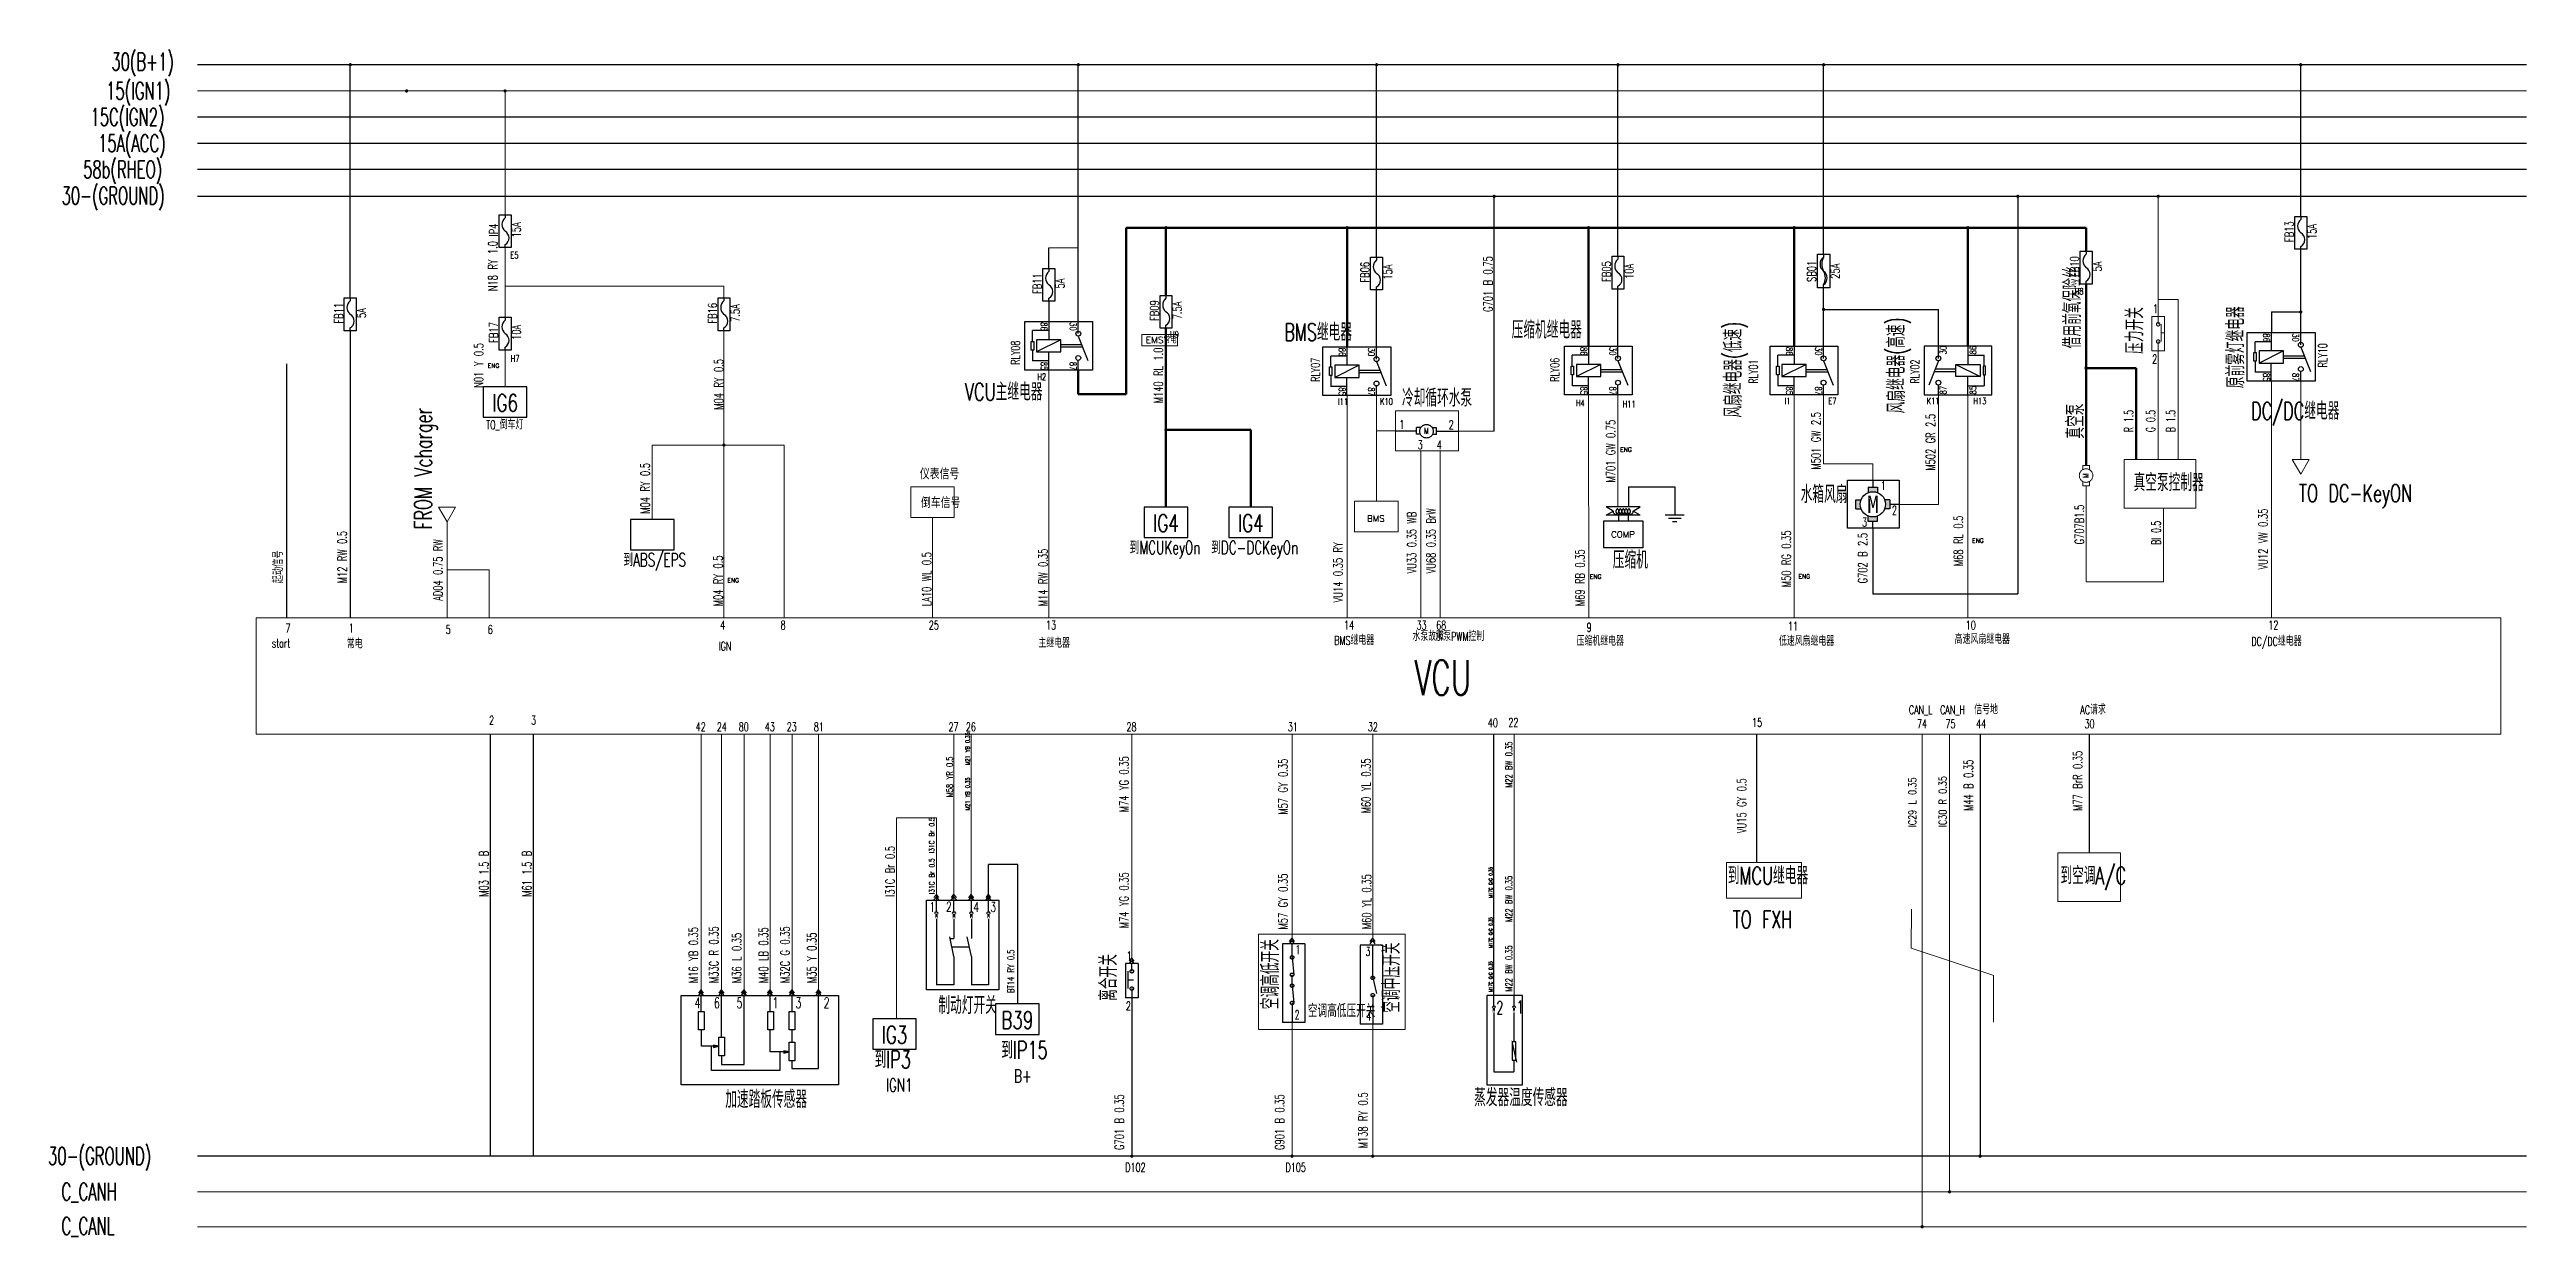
# Model space of a CAD drawing. Extents: x -5354 to -4596, y -1745 to -1441.
# Drawn here: x -5354 to -4786, y -1745 to -1473 of the extents above; entities that cross this region are included whole.
import ezdxf
from ezdxf.enums import TextEntityAlignment as Align

# ---------------------------------------------------------------- set-up
doc = ezdxf.new("R2010")
doc.units = 0
doc.header["$LTSCALE"] = 25.4
doc.header["$MEASUREMENT"] = 0
for name, pattern in [('CENTER', [16, 13, -1, 1, -1]), ('DASHED', [0.75, 0.5, -0.25]), ('DASHED2', [0.375, 0.25, -0.125]), ('DASHEDX2', [38.1, 25.4, -12.7]), ('HIDDEN', [9.525, 6.35, -3.175]), ('PHANTOM', [17, 12, -1, 1, -1, 1, -1])]:
    doc.linetypes.add(name, pattern=pattern)
doc.layers.get('0').update_dxf_attribs({"linetype": 'CONTINUOUS'})
for name, color, linetype, lineweight in [('0Filament', 7, 'CONTINUOUS', 20), ('4CONTOUR', 4, 'CONTINUOUS', 50), ('5PHANTOM', 6, 'PHANTOM', 20), ('Lin', 4, 'CONTINUOUS', 50), ('高配原理图图层', 7, 'CONTINUOUS', 20)]:
    doc.layers.add(name, color=color, linetype=linetype, lineweight=lineweight)
for name, color, linetype in [('1CENTER', 1, 'CENTER'), ('2FRAM', 2, 'CONTINUOUS'), ('3DASHED', 3, 'DASHED'), ('B+', 1, 'CENTER'), ('blue', 5, 'CONTINUOUS'), ('br', 35, 'CONTINUOUS'), ('GND', 2, 'CONTINUOUS'), ('LEGEND', 1, 'CONTINUOUS'), ('other layer', 7, 'CONTINUOUS'), ('VCC', 1, 'CONTINUOUS'), ('导线', 7, 'CONTINUOUS')]:
    doc.layers.add(name, color=color, linetype=linetype)
doc.styles.add('HZ', font='txt.shx', dxfattribs={"width": 0.618, "height": 2.5, "bigfont": 'hztxt.shx'})
doc.styles.add('R', font='ROMANS.SHX')
doc.styles.add('样式 1', font='txt.shx', dxfattribs={"width": 0.7, "bigfont": 'gbcbig.shx'})

msp = doc.modelspace()

# ---------------------------------------------------------------- texts
at = {"layer": '0Filament', "color": 1, "style": 'HZ', "width": 0.67}
for s, height, p in [('E5', 1.5, (-5248.13, -1520.95)), ('H8', 1.5, (-4889.5, -1529.24)), ('H9', 1.5, (-5096.88, -1539.14)), ('H7', 1.5, (-5248.04, -1544.64)), ('H2', 1.5, (-5127.32, -1548.84)), ('I11', 1.5, (-5058.42, -1554.52)), ('K10', 1.5, (-5048.74, -1554.46)), ('H4', 1.5, (-5003.84, -1554.81)), ('H11', 1.5, (-4993.15, -1555.07)), ('I1', 1.5, (-4956, -1554.36)), ('E7', 1.5, (-4945.98, -1554.36)), ('K11', 1.5, (-4923.43, -1554.36)), ('H13', 1.5, (-4912.73, -1554.36)), ('空调高低压开关', 3, (-5065.31, -1694.78)), ('IGN1', 3, (-5162.04, -1711.82)), ('B+', 3, (-5132.67, -1709.73))]:
    msp.add_text(s, height=height, dxfattribs=at).set_placement(p)
at = {"layer": '0Filament', "style": 'HZ', "width": 0.67}
for s, height, p in [('借用前氧保险丝', 4, (-4888.07, -1541.53)), ('原前雾灯继电器', 4, (-4850.63, -1550.68)), ('风扇继电器(低速)', 4, (-4965.81, -1557.42)), ('风扇继电器(高速)', 4, (-4928.43, -1556.44)), ('RLY08', 2, (-5131.34, -1545.31)), ('RLY07', 2, (-5062.54, -1549.22)), ('RLY06', 2, (-5007.7, -1549.22)), ('RLY02', 2, (-4925.13, -1549.63)), ('RLY10', 2, (-4831.66, -1545.91)), ('RLY01', 2, (-4962.18, -1549.63)), ('真空泵', 4, (-4887.34, -1562.24)), ('离合开关', 4, (-5109.04, -1691.02)), ('空调高低开关', 4, (-5071.93, -1692.95)), ('空调中压开关', 4, (-5044.16, -1693.73))]:
    msp.add_text(s, height=height, rotation=90, dxfattribs=at).set_placement(p)
at = {"layer": '0Filament', "lineweight": 0, "style": 'HZ', "width": 0.67}
for s, p in [('压力开关', (-4873.75, -1542.81)), ('FROM Vcharger', (-5266.14, -1583.07))]:
    msp.add_text(s, height=4, rotation=90, dxfattribs=at).set_placement(p)
at = {"layer": '0Filament', "style": 'HZ', "width": 0.67}
for s, height, p in [('BMS继电器', 4, (-5070.69, -1539.83)), ('压缩机继电器', 4, (-5018.58, -1539.31)), ('VCU主继电器', 4, (-5143.88, -1553.51)), ('冷却循环水泵', 4, (-5043.73, -1554.89)), ('TO_倒车灯', 2, (-5253.69, -1560.1)), ('水箱风扇', 4, (-4952.32, -1576.98)), ('到ABS/EPS', 3, (-5222.22, -1591.5)), ('到MCUKeyOn', 3, (-5106.19, -1588.68)), ('到DC-DCKeyOn', 3, (-5087.47, -1588.68)), ('压缩机', 4, (-4995.4, -1592.02)), ('制动灯开关', 4, (-5150, -1694.04)), ('到IP3', 4, (-5164.63, -1706.46)), ('到IP15', 4, (-5135.59, -1704.29)), ('加速踏板传感器', 4, (-5198.87, -1715.57)), ('蒸发器温度传感器', 4, (-5027.19, -1715.15))]:
    msp.add_text(s, height=height, dxfattribs=at).set_placement(p)
at = {"layer": '0Filament', "color": 6, "style": 'HZ', "width": 0.67}
for s, p in [('仪表信号', (-5154.26, -1571.55)), ('倒车信号', (-5154, -1578.15))]:
    msp.add_text(s, height=2.5, dxfattribs=at).set_placement(p)
at = {"layer": '0Filament', "color": 3, "ltscale": 0.1, "style": 'HZ', "width": 0.67}
for s, p in [('7', (-5299.7, -1606.62)), ('1', (-5285.16, -1606.62)), ('5', (-5262.95, -1606.97)), ('6', (-5253.32, -1606.97)), ('4', (-5200.02, -1605.94)), ('8', (-5186.17, -1605.94)), ('25', (-5152.21, -1605.94)), ('13', (-5125.34, -1605.94)), ('14', (-5057, -1605.94)), ('水泵故障', (-5041.33, -1608.57)), ('33', (-5040.37, -1605.94)), ('水泵PWM控制', (-5036.09, -1608.57)), ('68', (-5035.89, -1605.94)), ('9', (-5001.41, -1606.46)), ('11', (-4955.24, -1606.2)), ('10', (-4914.48, -1605.94)), ('12', (-4845.12, -1605.94)), ('start', (-5302.8, -1610.09)), ('常电', (-5285.62, -1610.27)), ('IGN', (-5200.37, -1610.76)), ('主继电器', (-5127.08, -1610.11)), ('BMS继电器', (-5059.25, -1609.46)), ('压缩机继电器', (-5003.7, -1609.65)), ('低速风扇继电器', (-4957.31, -1609.67)), ('高速风扇继电器', (-4917.01, -1609.23)), ('DC/DC继电器', (-4849.01, -1609.69)), ('CAN_L', (-4927.52, -1625.36)), ('CAN_H', (-4920.36, -1625.36)), ('信号地', (-4912.54, -1625.36)), ('AC请求', (-4888.23, -1625.36)), ('2', (-5253.02, -1627.74)), ('3', (-5243.39, -1627.74)), ('42', (-5205.65, -1629.26)), ('24', (-5200.81, -1629.26)), ('80', (-5195.79, -1629.26)), ('43', (-5189.81, -1629.26)), ('23', (-5184.79, -1629.26)), ('81', (-5178.57, -1629.26)), ('27', (-5147.68, -1629.26)), ('26', (-5143.71, -1629.26)), ('28', (-5106.9, -1629.26)), ('31', (-5069.9, -1629.26)), ('32', (-5051.55, -1629.26)), ('40', (-5024.05, -1628.31)), ('22', (-5019.34, -1628.23)), ('15', (-4963.47, -1628.23)), ('74', (-4925.65, -1628.56)), ('75', (-4919.12, -1628.56)), ('44', (-4912.11, -1628.56)), ('30', (-4887.26, -1628.56))]:
    msp.add_text(s, height=2, dxfattribs=at).set_placement(p)
at = {"layer": '0Filament', "color": 3, "lineweight": 5, "ltscale": 0.1, "style": 'HZ', "width": 0.67}
for s, height, p in [('BT14 RY 0.5', 1.5, (-5132.64, -1689.21)), ('G701 B 0.35', 2.08, (-5107.48, -1725.19)), ('G901 B 0.35', 2.08, (-5070.72, -1725.19))]:
    msp.add_text(s, height=height, rotation=90, dxfattribs=at).set_placement(p)
at = {"layer": '0Filament', "style": 'HZ'}
for s, insert, char_height, width, attachment_point in [('30(B+1)', (-5339.58, -1473.88), 4, 16.8296, 1), ('15(IGN1)', (-5340.78, -1480.57), 4, 16.8296, 1), ('15C(IGN2)', (-5344.37, -1486.57), 4, 16.8296, 1), ('15A(ACC)', (-5342.62, -1492.57), 4, 16.8296, 1), ('58b(RHEO)', (-5346.06, -1498.57), 4, 16.8296, 1), ('30-(GROUND)', (-5351.01, -1504.57), 4, 16.8296, 1), ('VCU', (-5034.35, -1617), 8, 237.1368, 5), ('30-(GROUND)', (-5354.1, -1724.57), 4, 16.8296, 1), ('C_CANH', (-5351.04, -1732.74), 4, 20.5562, 1), ('C_CANL', (-5351.04, -1740.6), 4, 20.5562, 1)]:
    msp.add_mtext(s, dxfattribs=dict(at, insert=insert, char_height=char_height, width=width, attachment_point=attachment_point))
at = {"layer": '1CENTER', "color": 1, "lineweight": 0, "style": 'HZ', "width": 0.67}
for s, p in [('DC/DC继电器', (-4849.04, -1557.89)), ('真空泵控制器', (-4876.01, -1574.27)), ('TO DC-KeyON', (-4838.09, -1576.74)), ('到MCU继电器', (-4969.04, -1664.33)), ('到空调A/C', (-4892.79, -1664.33)), ('TO FXH', (-4967.91, -1674.39))]:
    msp.add_text(s, height=4, dxfattribs=at).set_placement(p)
at = {"layer": '1CENTER', "color": 1, "style": 'HZ', "width": 0.67}
for s, height, p in [('1', 2, (-5044.33, -1559.97)), ('2', 2, (-5033.01, -1560.08)), ('3', 2, (-5040.12, -1564.64)), ('4', 2, (-5035.76, -1564.68)), ('1', 2, (-4933.98, -1573.98)), ('2', 2, (-4931.4, -1579.66)), ('3', 2, (-4938.27, -1582.38)), ('1', 2.22, (-5152.03, -1670.63)), ('2', 2.22, (-5148.23, -1670.55)), ('4', 2.22, (-5141.97, -1670.65)), ('3', 2.22, (-5138.07, -1670.62)), ('1', 2, (-5106.85, -1681.71)), ('2', 2, (-5107.03, -1693.19))]:
    msp.add_text(s, height=height, dxfattribs=at).set_placement(p)
at = {"layer": '1CENTER', "color": 1, "style": 'HZ', "width": 1.124999}
msp.add_text('M', height=1.35, dxfattribs=at).set_placement((-5038.64, -1561.11), (-5037.63, -1561.11), align=Align.FIT)
at = {"layer": '1CENTER', "color": 1, "lineweight": 0, "style": 'HZ', "width": 1.124999}
msp.add_text('M', height=1.35, rotation=90, dxfattribs=at).set_placement((-4886.33, -1571.26), (-4886.33, -1570.24), align=Align.FIT)
at = {"layer": '1CENTER', "color": 1, "style": 'R'}
for s, p in [('BMS', (-5051.73, -1581.25)), ('COMP', (-4995.78, -1584.91))]:
    msp.add_text(s, height=1.44, dxfattribs=at).set_placement(p)
at = {"layer": '1CENTER', "color": 1, "ltscale": 2.5, "attachment_point": 1, "style": 'HZ'}
for s, insert, char_height, width in [('1', (-5068.14, -1678.29), 2, 1.4203), ('3', (-5052.05, -1678.71), 2, 23.7375), ('4', (-5205.87, -1690.22), 2.5, 1.2366), ('6', (-5201.44, -1690.22), 2.5, 23.7375), ('5', (-5196.27, -1690.22), 2.5, 12.491), ('1', (-5188.02, -1690.22), 2.5, 4.2168), ('3', (-5182.76, -1690.22), 2.5, 5.2251), ('2', (-5176.29, -1690.22), 2.5, 1.2366), ('2', (-5068.3, -1693.18), 2, 23.7375), ('4', (-5051.85, -1693.5), 2, 23.7375)]:
    msp.add_mtext(s, dxfattribs=dict(at, insert=insert, char_height=char_height, width=width))
at = {"layer": '1CENTER', "color": 1, "char_height": 3, "width": 2.4754, "attachment_point": 1, "style": 'HZ'}
for s, insert in [('2', (-5022.1, -1691.09)), ('1', (-5017.4, -1690.93))]:
    msp.add_mtext(s, dxfattribs=dict(at, insert=insert))
at = {"layer": '2FRAM', "color": 2, "ltscale": 0.1, "style": 'HZ', "width": 0.67}
for s, p in [('D102', (-5107.16, -1730.15)), ('D105', (-5070.42, -1730.15))]:
    msp.add_text(s, height=2, dxfattribs=at).set_placement(p)
at = {"layer": '3DASHED', "color": 3, "lineweight": 5, "ltscale": 0.1, "style": 'HZ', "width": 0.67}
for s, height, p in [('G701 B 0.75', 2.08, (-5022.98, -1533.21)), ('N01 Y 0.5', 2.08, (-5254.37, -1550.6)), ('M04 RY 0.5', 2.08, (-5199.32, -1555.62)), ('M140 RL 1.0', 2.08, (-5098.53, -1554.13)), ('M701 GW 0.75', 2.08, (-4994.84, -1572.29)), ('M501 GW 2.5', 2.08, (-4947.79, -1569.33)), ('M502 GR 2.5', 2.08, (-4921.52, -1569.57)), ('M04 RY 0.5', 2.08, (-5216.19, -1579.44)), ('VU68 0.35 BrW', 2.08, (-5036.02, -1593.13)), ('VU12 VW 0.35', 2.08, (-4845.3, -1592.22)), ('M12 RW 0.5', 2.08, (-5285.65, -1595.37)), ('VU33 0.35 WB', 2.08, (-5040.44, -1593.13)), ('M50 RG 0.35', 2.08, (-4954.57, -1596.27)), ('G702 B 2.5', 2.08, (-4937.08, -1595.4)), ('M68 RL 0.5', 2.08, (-4915.14, -1591.44)), ('起动信号', 2.08, (-5300.27, -1595.37)), ('AD04 0.75 RW', 2.08, (-5263.71, -1599.4)), ('M04 RY 0.5', 2.08, (-5199.45, -1600.63)), ('LA10 WL 0.5', 2.08, (-5151.64, -1600.63)), ('M14 RW 0.35', 2.08, (-5124.98, -1600.63)), ('VU14 0.35 RY', 2.08, (-5057.34, -1599.75)), ('M69 RB 0.35', 2.08, (-5001.88, -1600.6)), ('M21 YB 0.35', 1, (-5142.83, -1637.05)), ('M74 YG 0.35', 2.08, (-5106.44, -1647.81)), ('M22 BW 0.35', 1.5, (-5018.49, -1642.2)), ('M77 BrR 0.35', 2.08, (-4887.8, -1647.52)), ('M58 YR 0.5', 1.5, (-5146.68, -1644.37)), ('M57 GY 0.35', 2.08, (-5069.96, -1648.37)), ('M60 YL 0.35', 2.08, (-5050.91, -1648.07)), ('VU15 GY 0.5', 2.08, (-4964.82, -1652.62)), ('M44 B 0.35', 2.08, (-4912.82, -1647.52)), ('M21 YB 0.35', 1, (-5142.83, -1647.39)), ('I31C Br 0.5', 1.2, (-5150.94, -1657.19)), ('M03 1.5 B', 2.08, (-5253.17, -1667.18)), ('M61 1.5 B', 2.08, (-5243.32, -1667.18)), ('I31C Br 0.5', 2.08, (-5160.04, -1667.18)), ('I31C Br 0.5', 1.2, (-5150.93, -1666.57)), ('M74 YG 0.35', 2.08, (-5106.44, -1674.39)), ('M57 GY 0.35', 2.08, (-5069.96, -1674.68)), ('M60 YL 0.35', 2.08, (-5050.8, -1674.6)), ('M17C GrG 0.35', 0.8, (-5022.99, -1667.45)), ('M22 BW 0.35', 1.5, (-5018.49, -1672.92)), ('M16 YB 0.35', 2.08, (-5205.12, -1686.94)), ('M33C R 0.35', 2.08, (-5200.44, -1686.94)), ('M40 LB 0.35', 2.08, (-5189.07, -1686.94)), ('M32C G 0.35', 2.08, (-5184.11, -1686.94)), ('M17C GrG 0.35', 0.8, (-5022.99, -1678.93)), ('M36 L 0.35', 2.08, (-5195.19, -1686.94)), ('M35 Y 0.35', 2.08, (-5177.99, -1686.94)), ('M22 BW 0.35', 1.5, (-5018.49, -1688.88)), ('M17C GrG 0.35', 0.8, (-5022.99, -1689.01))]:
    msp.add_text(s, height=height, rotation=90, dxfattribs=at).set_placement(p)
at = {"layer": '3DASHED', "color": 1, "lineweight": 0, "ltscale": 0.1, "style": 'HZ', "width": 0.67}
msp.add_text('G707B1.5', height=2.08, rotation=90, dxfattribs=at).set_placement((-4887.38, -1586.46))
at = {"layer": '3DASHED', "color": 2, "lineweight": 5, "ltscale": 0.1, "style": 'HZ', "width": 0.67}
msp.add_text('M138 RY 0.5', height=2.08, rotation=90, dxfattribs=at).set_placement((-5051.65, -1724.81))
at = {"layer": '3DASHED', "color": 1, "lineweight": 0, "ltscale": 0.1, "char_height": 2.08, "width": 7, "attachment_point": 1, "rotation": 90, "style": 'HZ'}
for s, insert in [('R 1.5', (-4878.2, -1560.74)), ('G 0.5', (-4873.13, -1560.74)), ('B 1.5', (-4868.53, -1560.74)), ('Bl 0.5', (-4871.87, -1586.58))]:
    msp.add_mtext(s, dxfattribs=dict(at, insert=insert))
at = {"layer": 'B+', "color": 1, "lineweight": 0, "style": 'HZ', "width": 0.67}
for s, p in [('1', (-4871.56, -1533.51)), ('2', (-4871.74, -1544.99))]:
    msp.add_text(s, height=2, dxfattribs=at).set_placement(p)
at = {"layer": 'Lin', "color": 3, "lineweight": 0, "ltscale": 0.1, "style": 'HZ', "width": 0.67}
msp.add_text('N18 RY 1.0', height=2.08, rotation=90, dxfattribs=at).set_placement((-5251.11, -1528.48))
at = {"layer": '导线', "color": 4, "lineweight": 13, "style": '样式 1'}
for s, height, p in [('EMS常电', 1.5, (-5102.45, -1540.39)), ('ENG', 1, (-5253.32, -1546.02)), ('ENG', 1, (-4993.7, -1565.23)), ('ENG', 1, (-4913.03, -1586.08)), ('ENG', 1, (-5198.37, -1595.2)), ('ENG', 1, (-5000.66, -1594.33)), ('ENG', 1, (-4952.83, -1594.31))]:
    msp.add_text(s, height=height, dxfattribs=at).set_placement(p)
at = {"layer": '高配原理图图层', "lineweight": 0, "style": '样式 1', "width": 0.75}
for s, p in [('IC29 L 0.35', (-4925.83, -1651.25)), ('IC30 R 0.35', (-4918.87, -1651.21))]:
    msp.add_text(s, height=1.8, rotation=90, dxfattribs=at).set_placement(p)

# ---------------------------------------------------------------- blocks, each defined once
blk = doc.blocks.new('pointer')
at = {"layer": 'other layer'}
blk.add_lwpolyline([(-5, 7), (-5, 0), (5, 0), (5, 7)], close=True, dxfattribs=at)
at = {"layer": 'other layer', "style": 'HZ', "width": 0.7, "flags": 8}
blk.add_attdef('FR', text='', height=4, dxfattribs=at).set_placement((0, 1.3), align=Align.CENTER)
blk = doc.blocks.new('RLY')
at = {"layer": 'LEGEND', "color": 1}
for p, q in [((-8.94, 11.99), (-13.88, 11.99)), ((-13.88, 8.71), (-13.88, 11.99)), ((-5.25, 9.22), (-12.63, 9.22)), ((-5.25, 9.22), (-12.63, 5.53)), ((-12.63, 9.22), (-12.63, 5.53)), ((-8.94, 14.75), (-8.94, 9.22)), ((-5.25, 5.53), (-5.25, 9.22)), ((-5.25, 7.74), (1.03, 7.74)), ((0, 11.06), (0, 14.75)), ((0, 10.33), (2.95, 2.95)), ((-13.88, 6.05), (-13.88, 2.77)), ((-8.94, 2.77), (-13.88, 2.77)), ((-12.63, 5.53), (-5.25, 5.53)), ((-8.94, 0), (-8.94, 5.53)), ((-5.25, 7.01), (1.33, 7.01)), ((0, 0), (0, 2.95))]:
    blk.add_line(p, q, dxfattribs=at)
at = {"layer": 'LEGEND', "color": 1, "ltscale": 5}
blk.add_lwpolyline([(-16.22, 14.75), (4.35, 14.75), (4.35, 0), (-16.22, 0)], close=True, dxfattribs=at)
at = {"layer": 'LEGEND', "color": 1}
blk.add_lwpolyline([(-14.25, 8.71), (-13.52, 8.71), (-13.52, 6.05), (-14.25, 6.05)], close=True, dxfattribs=at)
for centre in [(0, 11.06), (0, 3.69)]:
    blk.add_circle(centre, 0.738, dxfattribs=at)
at = {"layer": 'LEGEND', "color": 1, "ltscale": 0.1, "style": 'HZ', "width": 0.67}
for s, p in [('86', (-11.39, 14.5)), ('30', (-2.55, 14.5)), ('85', (-11.39, 2.51)), ('87', (-2.55, 2.51))]:
    blk.add_text(s, height=2, rotation=270, dxfattribs=at).set_placement(p)
blk = doc.blocks.new('FUSE')
at = {"layer": 'other layer', "color": 1}
for p, q in [((0, 7.53), (0, 6.85)), ((0, 0), (0, 0.68))]:
    blk.add_line(p, q, dxfattribs=at)
at = {"layer": 'other layer', "color": 1, "linetype": 'HIDDEN'}
blk.add_lwpolyline([(-1.36, 7.53), (1.36, 7.53), (1.36, 0), (-1.36, 0)], close=True, dxfattribs=at)
at = {"layer": 'other layer', "color": 1}
for centre, radius, start, end in [((1.24, 5.31), 1.98, 128.8945, 231.1055), ((-0.84, 2.22), 1.75, 298.4847, 61.5153)]:
    blk.add_arc(centre, radius, start, end, dxfattribs=at)
at = {"layer": 'other layer', "linetype": 'DASHED2', "style": 'HZ', "width": 0.7}
for tag, p in [('FUSE', (-1.64, 4.03)), ('10A', (3.57, 4.06))]:
    blk.add_attdef(tag, text='', height=2, rotation=90, dxfattribs=at).set_placement(p, align=Align.CENTER)
blk = doc.blocks.new('2 V MOTOR')
at = {"ltscale": 0.1}
h = blk.add_hatch(color=1, dxfattribs=at)
h.paths.add_polyline_path([(1.05, -1.22), (1.05, 0), (-1.05, 0), (-1.05, -1.22, -0.187868)])
h.paths.add_polyline_path([(-3.92, -4.97), (-2.69, -4.97, -0.094234), (-2.89, -3.91, -0.092007), (-2.7, -2.88), (-3.92, -2.88)])
h.paths.add_polyline_path([(1.05, -7.83), (1.05, -6.61, -0.187868), (-1.05, -6.61), (-1.05, -7.83)])
h.paths.add_polyline_path([(3.91, -2.88), (2.7, -2.88, -0.092007), (2.89, -3.91, -0.094234), (2.69, -4.97), (3.91, -4.97)])
at = {"layer": 'LEGEND'}
blk.add_circle((0, -3.91), 2.89, dxfattribs=at)
at = {"layer": 'VCC'}
for p, q in [((-1.05, 0), (1.05, 0)), ((-1.05, 0), (-1.05, -1.22)), ((1.05, 0), (1.05, -1.22)), ((-3.92, -4.97), (-3.92, -2.88)), ((-3.92, -2.88), (-2.7, -2.88)), ((-3.92, -4.97), (-2.7, -4.97)), ((3.91, -2.88), (2.69, -2.88)), ((3.91, -4.97), (2.69, -4.97)), ((3.91, -2.88), (3.91, -4.97)), ((-1.05, -7.83), (-1.05, -6.61)), ((1.05, -7.83), (-1.05, -7.83)), ((1.05, -7.83), (1.05, -6.61))]:
    blk.add_line(p, q, dxfattribs=at)
blk.add_text('M', height=4, dxfattribs=at).set_placement((-1.33, -5.91))
blk = doc.blocks.new('FUSE JCASE')
at = {"layer": 'other layer', "color": 1}
for p, q in [((0, 9.59), (0, 8.89)), ((0, 1.87), (0, 2.57))]:
    blk.add_line(p, q, dxfattribs=at)
at = {"layer": 'other layer', "color": 1, "linetype": 'HIDDEN'}
blk.add_lwpolyline([(-1.4, 9.59), (1.4, 9.59), (1.4, 1.87), (-1.4, 1.87)], close=True, dxfattribs=at)
at = {"layer": 'other layer', "color": 1}
for centre, radius, start, end in [((1.14, 7.31), 1.95, 125.769, 234.231), ((2.81, 7.31), 3.22, 150.5663, 209.4337), ((-1.13, 4.15), 1.94, 305.5187, 54.4813), ((-2.8, 4.15), 3.22, 330.5787, 29.4705)]:
    blk.add_arc(centre, radius, start, end, dxfattribs=at)
at = {"layer": 'other layer', "linetype": 'DASHED2', "style": 'HZ', "width": 0.7}
for tag, p in [('FUSE', (-1.73, 5.66)), ('10A', (3.68, 5.68))]:
    blk.add_attdef(tag, text='', height=2, rotation=90, dxfattribs=at).set_placement(p, align=Align.CENTER)
blk = doc.blocks.new('gnd')
at = {"layer": 'blue', "color": 2, "ltscale": 0.1}
for p, q in [((0, 0), (0, -3.01)), ((-2.16, -3.01), (2.16, -3.01)), ((-1.46, -3.77), (1.46, -3.77)), ((-0.48, -4.52), (0.48, -4.52))]:
    blk.add_line(p, q, dxfattribs=at)
blk = doc.blocks.new('RLY2')
at = {"layer": 'LEGEND', "color": 1}
for p, q in [((0, 7.8), (-2.23, 2.23)), ((3.97, 5.85), (-0.78, 5.85)), ((0, 8.36), (0, 11.15)), ((3.97, 6.97), (9.54, 6.97)), ((3.97, 6.97), (9.54, 4.18)), ((3.97, 4.18), (3.97, 6.97)), ((6.75, 11.15), (6.75, 6.97)), ((6.75, 9.06), (10.49, 9.06)), ((9.54, 6.97), (9.54, 4.18)), ((10.49, 6.58), (10.49, 9.06)), ((3.97, 5.3), (-1, 5.3)), ((0, 0), (0, 2.23)), ((9.54, 4.18), (3.97, 4.18)), ((6.75, 0), (6.75, 4.18)), ((6.75, 2.09), (10.49, 2.09)), ((10.49, 4.57), (10.49, 2.09))]:
    blk.add_line(p, q, dxfattribs=at)
at = {"layer": 'LEGEND', "color": 1, "ltscale": 5}
blk.add_lwpolyline([(12.26, 11.15), (-3.29, 11.15), (-3.29, 0), (12.26, 0)], close=True, dxfattribs=at)
at = {"layer": 'LEGEND', "color": 1}
blk.add_lwpolyline([(10.77, 6.58), (10.22, 6.58), (10.22, 4.57), (10.77, 4.57)], close=True, dxfattribs=at)
for centre in [(0, 8.36), (0, 2.79)]:
    blk.add_circle(centre, 0.557, dxfattribs=at)
at = {"color": 1, "ltscale": 0.1, "style": 'HZ', "width": 0.67}
for s, p in [('30', (1.83, 9.29)), ('86', (8.68, 9.29)), ('87', (1.83, 0.12)), ('85', (8.68, 0.12))]:
    blk.add_text(s, height=1.5, rotation=90, dxfattribs=at).set_placement(p)

# ---------------------------------------------------------------- hatches: boundary and pattern name
at = {"layer": '0Filament', "ltscale": 0.1}
for points in [[(-5285.25, -1476.6, 1), (-5284.45, -1476.6, 1)], [(-5118.34, -1476.6, 1), (-5117.55, -1476.6, 1)], [(-5049.94, -1476.6, 1), (-5049.15, -1476.6, 1)], [(-4994.6, -1476.6, 1), (-4993.81, -1476.6, 1)], [(-4947.47, -1476.6, 1), (-4946.68, -1476.6, 1)], [(-4838.08, -1476.6, 1), (-4837.28, -1476.6, 1)], [(-5272.32, -1482.6, 1), (-5271.53, -1482.6, 1)], [(-5249.74, -1482.6, 1), (-5248.95, -1482.6, 1)], [(-5022.98, -1506.74, 1), (-5022.19, -1506.74, 1)], [(-4902.95, -1506.74, 1), (-4902.16, -1506.74, 1)], [(-4870.77, -1506.74, 1), (-4869.98, -1506.74, 1)], [(-5098.23, -1513.93, 1), (-5097.44, -1513.93, 1)], [(-5056.73, -1513.93, 1), (-5055.93, -1513.93, 1)], [(-5001.33, -1513.93, 1), (-5000.53, -1513.93, 1)], [(-4954.23, -1513.93, 1), (-4953.43, -1513.93, 1)], [(-4914.39, -1513.93, 1), (-4913.6, -1513.93, 1)], [(-4947.47, -1532.64, 1), (-4946.68, -1532.64, 1)], [(-4838.08, -1533.22, 1), (-4837.28, -1533.22, 1)], [(-4887.3, -1546.06, 1), (-4886.5, -1546.06, 1)], [(-5098.23, -1560.2, 1), (-5097.44, -1560.2, 1)], [(-5199.57, -1563.71, 1), (-5198.77, -1563.71, 1)], [(-5106.06, -1726.6, 1), (-5105.27, -1726.6, 1)], [(-5069.33, -1726.6, 1), (-5068.54, -1726.6, 1)], [(-5050.83, -1726.6, 1), (-5050.04, -1726.6, 1)], [(-4911.6, -1726.6, 1), (-4910.8, -1726.6, 1)], [(-4918.6, -1734.76, 1), (-4917.81, -1734.76, 1)], [(-4924.88, -1742.76, 1), (-4924.08, -1742.76, 1)]]:
    msp.add_hatch(color=0, dxfattribs=at).paths.add_polyline_path(points)
at = {"layer": '1CENTER', "linetype": 'DASHEDX2', "ltscale": 0.1}
for points in [[(-5201.58, -1701.16), (-5201.58, -1701.7), (-5200.36, -1701.43)], [(-5185.44, -1702.46), (-5185.44, -1703), (-5184.21, -1702.73)]]:
    msp.add_hatch(color=256, dxfattribs=at).paths.add_polyline_path(points)

# ---------------------------------------------------------------- linework, layer by layer
at = {"layer": '0Filament'}
for p, q in [((-5124.7, -1546.54), (-5124.7, -1603.25)), ((-5049.58, -1552.38), (-5049.58, -1576.59)), ((-5000.96, -1552.21), (-5000.93, -1603.25)), ((-4994.21, -1552.21), (-4994.21, -1577.85)), ((-4953.83, -1552.21), (-4953.83, -1603.22)), ((-4947.08, -1568.01), (-4947.08, -1552.21)), ((-4920.75, -1552.21), (-4920.75, -1577.3)), ((-4913.99, -1552.21), (-4913.99, -1603.25)), ((-4935.77, -1568.01), (-4947.08, -1568.01)), ((-4935.77, -1568.01), (-4935.77, -1571.73)), ((-4920.75, -1577.3), (-4929.78, -1577.3)), ((-5204.41, -1689.82), (-5204.41, -1629.94)), ((-5199.7, -1689.82), (-5199.7, -1629.94)), ((-5194.56, -1689.82), (-5194.56, -1629.94)), ((-5188.6, -1689.82), (-5188.6, -1629.94)), ((-5188.6, -1671.58), (-5188.6, -1629.94)), ((-5183.56, -1689.82), (-5183.56, -1629.94)), ((-5177.48, -1689.82), (-5177.48, -1629.94)), ((-5018.04, -1644.26), (-5018.04, -1629.94)), ((-5018.04, -1689.82), (-5018.04, -1644.26))]:
    msp.add_line(p, q, dxfattribs=at)
at = {"layer": '0Filament', "color": 0, "ltscale": 0.1}
for p, q in [((-4844.43, -1603.25), (-4844.43, -1549.09)), ((-5146.44, -1629.94), (-5146.44, -1667.97)), ((-5142.47, -1667.98), (-5142.47, -1629.94)), ((-5068.93, -1629.94), (-5068.93, -1676.66)), ((-5050.43, -1629.94), (-5050.43, -1676.66))]:
    msp.add_line(p, q, dxfattribs=at)
at = {"layer": '0Filament', "ltscale": 0.1}
for p, q in [((-4837.68, -1549.09), (-4837.68, -1566.99)), ((-5105.67, -1681.21), (-5105.67, -1629.94))]:
    msp.add_line(p, q, dxfattribs=at)
at = {"layer": '0Filament', "linetype": 'Continuous'}
msp.add_line((-5056.33, -1552.38), (-5056.33, -1603.25), dxfattribs=at)
at = {"layer": '0Filament', "color": 2, "ltscale": 0.1}
msp.add_line((-5068.93, -1696), (-5068.93, -1726.6), dxfattribs=at)
at = {"layer": '0Filament', "lineweight": 0}
msp.add_lwpolyline([(-4878.19, -1566.99), (-4861.72, -1566.99), (-4861.72, -1578.14), (-4878.19, -1578.14)], close=True, dxfattribs=at)
at = {"layer": '0Filament', "color": 7, "linetype": 'Continuous'}
msp.add_lwpolyline([(-5306.42, -1603.25), (-4791.79, -1603.25), (-4791.79, -1629.94), (-5306.42, -1629.94)], close=True, dxfattribs=at)
at = {"layer": '0Filament', "lineweight": 0}
msp.add_lwpolyline([(-4893.36, -1657.13), (-4879, -1657.13), (-4879, -1668.28), (-4893.36, -1668.28)], dxfattribs=at)
at = {"layer": '1CENTER', "color": 1, "linetype": 'ByBlock'}
msp.add_line((-4785.94, -1476.6), (-5319.86, -1476.6), dxfattribs=at)
at = {"layer": '1CENTER', "color": 1}
for p, q in [((-5284.85, -1530.01), (-5284.85, -1476.6)), ((-5117.94, -1535.68), (-5117.94, -1476.6)), ((-5049.55, -1520.63), (-5049.55, -1476.6)), ((-4994.21, -1520.46), (-4994.21, -1476.6)), ((-4947.08, -1519.97), (-4947.08, -1476.6)), ((-4837.68, -1511.34), (-4837.68, -1476.6)), ((-5124.7, -1523.24), (-5124.7, -1518.52)), ((-4837.68, -1537.94), (-4837.68, -1518.87)), ((-5124.71, -1530.81), (-5124.71, -1535.39)), ((-5049.58, -1541.23), (-5049.58, -1528.16)), ((-4994.21, -1541.06), (-4994.21, -1527.99)), ((-4947.08, -1541.06), (-4947.08, -1527.7)), ((-4947.08, -1532.64), (-4920.75, -1532.64)), ((-4920.75, -1541.06), (-4920.75, -1532.64)), ((-5284.85, -1537.54), (-5284.85, -1603.25)), ((-4844.43, -1533.22), (-4837.68, -1533.22)), ((-4844.43, -1533.22), (-4844.43, -1537.94)), ((-5299.47, -1545.13), (-5299.47, -1603.25)), ((-5045.24, -1560.44), (-5040.43, -1560.44)), ((-5040.43, -1561.22), (-5040.43, -1559.67)), ((-5039.39, -1559.67), (-5040.43, -1559.67)), ((-5039.5, -1561.22), (-5040.43, -1561.22)), ((-5035.78, -1559.76), (-5036.76, -1559.76)), ((-5035.78, -1561.32), (-5036.76, -1561.32)), ((-5035.78, -1561.32), (-5035.78, -1559.76)), ((-5035.78, -1560.54), (-5030.78, -1560.54)), ((-4995.34, -1578.88), (-4996.89, -1577.85)), ((-4989.15, -1577.85), (-4996.89, -1577.85)), ((-4990.7, -1578.88), (-4989.15, -1577.85)), ((-4929.78, -1577.3), (-4931.86, -1577.3)), ((-4996.89, -1579.78), (-4995.34, -1578.88)), ((-4989.15, -1579.78), (-4996.89, -1579.78)), ((-4994.02, -1581.1), (-4994.02, -1579.79)), ((-4991.78, -1581.1), (-4991.78, -1579.79)), ((-4989.15, -1579.78), (-4990.7, -1578.88)), ((-5131.83, -1691.72), (-5131.83, -1659.75)), ((-5150.48, -1670.68), (-5150.48, -1667.98)), ((-5146.44, -1670.66), (-5146.44, -1667.97)), ((-5142.45, -1670.66), (-5142.45, -1667.97)), ((-5138.53, -1670.68), (-5138.53, -1667.98)), ((-5150.46, -1672.24), (-5150.46, -1687.35)), ((-5146.44, -1672.24), (-5146.44, -1676.7)), ((-5142.45, -1672.24), (-5142.45, -1676.7)), ((-5138.51, -1672.24), (-5138.51, -1687.35)), ((-5146.44, -1680.89), (-5146.44, -1687.35)), ((-5142.45, -1680.89), (-5142.45, -1687.35)), ((-5068.93, -1681.07), (-5068.54, -1685.04)), ((-5050.43, -1685.76), (-5049.57, -1689.32)), ((-5204.96, -1689.24), (-5204.41, -1688.5)), ((-5204.96, -1689.77), (-5204.41, -1689.03)), ((-5203.85, -1689.24), (-5204.41, -1688.5)), ((-5203.85, -1689.77), (-5204.41, -1689.03)), ((-5204.41, -1693.47), (-5204.41, -1689.82)), ((-5204.41, -1693.47), (-5204.41, -1689.82)), ((-5200.25, -1689.24), (-5199.7, -1688.5)), ((-5200.25, -1689.77), (-5199.7, -1689.03)), ((-5199.14, -1689.24), (-5199.7, -1688.5)), ((-5199.14, -1689.77), (-5199.7, -1689.03)), ((-5199.7, -1699.3), (-5199.7, -1689.82)), ((-5199.7, -1699.3), (-5199.7, -1689.82)), ((-5195.11, -1689.24), (-5194.55, -1688.5)), ((-5195.11, -1689.77), (-5194.55, -1689.03)), ((-5194.56, -1705.63), (-5194.56, -1689.82)), ((-5194.56, -1705.63), (-5194.56, -1689.82)), ((-5194, -1689.24), (-5194.55, -1688.5)), ((-5194, -1689.77), (-5194.55, -1689.03)), ((-5189.15, -1689.24), (-5188.59, -1688.5)), ((-5189.15, -1689.77), (-5188.59, -1689.03)), ((-5188.6, -1693.53), (-5188.6, -1689.82)), ((-5188.6, -1693.53), (-5188.6, -1689.82)), ((-5188.04, -1689.24), (-5188.59, -1688.5)), ((-5188.04, -1689.77), (-5188.59, -1689.03)), ((-5184.11, -1689.24), (-5183.56, -1688.5)), ((-5184.11, -1689.77), (-5183.56, -1689.03)), ((-5183, -1689.24), (-5183.56, -1688.5)), ((-5183, -1689.77), (-5183.56, -1689.03)), ((-5183.56, -1693.53), (-5183.56, -1689.82)), ((-5183.56, -1693.53), (-5183.56, -1689.82)), ((-5178.03, -1689.24), (-5177.47, -1688.5)), ((-5178.03, -1689.77), (-5177.47, -1689.03)), ((-5177.48, -1706.48), (-5177.48, -1689.82)), ((-5177.48, -1706.48), (-5177.48, -1689.82)), ((-5176.92, -1689.24), (-5177.47, -1688.5)), ((-5176.92, -1689.77), (-5177.47, -1689.03)), ((-5146.44, -1687.35), (-5150.46, -1687.35)), ((-5138.51, -1687.35), (-5142.45, -1687.35)), ((-5068.93, -1687.54), (-5068.54, -1691.51)), ((-5022.65, -1692.25), (-5022.65, -1689.82)), ((-5018.04, -1692.25), (-5018.04, -1689.82)), ((-5205.04, -1697.68), (-5205.04, -1693.42)), ((-5205.04, -1693.42), (-5203.74, -1693.42)), ((-5205.04, -1697.68), (-5205.04, -1693.42)), ((-5205.04, -1693.42), (-5203.74, -1693.42)), ((-5203.74, -1697.68), (-5205.04, -1697.68)), ((-5203.74, -1697.68), (-5205.04, -1697.68)), ((-5204.33, -1701.43), (-5204.33, -1697.67)), ((-5204.33, -1701.43), (-5204.33, -1697.67)), ((-5203.74, -1693.42), (-5203.74, -1697.68)), ((-5203.74, -1693.42), (-5203.74, -1697.68)), ((-5189.09, -1697.68), (-5189.09, -1693.42)), ((-5189.09, -1693.42), (-5187.79, -1693.42)), ((-5189.09, -1697.68), (-5189.09, -1693.42)), ((-5189.09, -1693.42), (-5187.79, -1693.42)), ((-5187.79, -1697.68), (-5189.09, -1697.68)), ((-5187.79, -1697.68), (-5189.09, -1697.68)), ((-5188.54, -1702.73), (-5188.54, -1697.68)), ((-5188.54, -1702.73), (-5188.54, -1697.68)), ((-5187.79, -1693.42), (-5187.79, -1697.68)), ((-5187.79, -1693.42), (-5187.79, -1697.68)), ((-5184.21, -1697.68), (-5184.21, -1693.42)), ((-5184.21, -1693.42), (-5182.92, -1693.42)), ((-5184.21, -1697.68), (-5184.21, -1693.42)), ((-5184.21, -1693.42), (-5182.92, -1693.42)), ((-5182.92, -1697.68), (-5184.21, -1697.68)), ((-5182.92, -1697.68), (-5184.21, -1697.68)), ((-5183.51, -1700.53), (-5183.51, -1697.67)), ((-5183.51, -1700.53), (-5183.51, -1697.67)), ((-5182.92, -1693.42), (-5182.92, -1697.68)), ((-5182.92, -1693.42), (-5182.92, -1697.68)), ((-5022.66, -1693.66), (-5022.66, -1707.28)), ((-5018.05, -1693.66), (-5018.05, -1700.4)), ((-5200.36, -1701.43), (-5204.33, -1701.43)), ((-5200.36, -1701.43), (-5204.33, -1701.43)), ((-5200.34, -1703.63), (-5200.34, -1699.36)), ((-5200.34, -1699.36), (-5199.04, -1699.36)), ((-5200.34, -1703.63), (-5200.34, -1699.36)), ((-5200.34, -1699.36), (-5199.04, -1699.36)), ((-5199.04, -1699.36), (-5199.04, -1703.63)), ((-5199.04, -1699.36), (-5199.04, -1703.63)), ((-5184.21, -1702.73), (-5188.54, -1702.73)), ((-5184.21, -1702.73), (-5188.54, -1702.73)), ((-5184.21, -1704.77), (-5184.21, -1700.51)), ((-5184.21, -1700.51), (-5182.92, -1700.51)), ((-5184.21, -1704.77), (-5184.21, -1700.51)), ((-5184.21, -1700.51), (-5182.92, -1700.51)), ((-5182.92, -1700.51), (-5182.92, -1704.77)), ((-5182.92, -1700.51), (-5182.92, -1704.77)), ((-5199.04, -1703.63), (-5200.34, -1703.63)), ((-5199.04, -1703.63), (-5200.34, -1703.63)), ((-5199.75, -1703.61), (-5199.75, -1705.63)), ((-5199.75, -1703.61), (-5199.75, -1705.63)), ((-5199.75, -1705.63), (-5194.56, -1705.63)), ((-5199.75, -1705.63), (-5194.56, -1705.63)), ((-5182.92, -1704.77), (-5184.21, -1704.77)), ((-5182.92, -1704.77), (-5184.21, -1704.77)), ((-5183.6, -1704.73), (-5183.6, -1706.48)), ((-5183.6, -1704.73), (-5183.6, -1706.48)), ((-5183.6, -1706.48), (-5177.48, -1706.48)), ((-5183.6, -1706.48), (-5177.48, -1706.48)), ((-5022.66, -1707.28), (-5018.05, -1707.28)), ((-5018.05, -1704.58), (-5018.05, -1707.28))]:
    msp.add_line(p, q, dxfattribs=at)
at = {"layer": '1CENTER', "color": 1, "ltscale": 0.1}
for p, q in [((-4935.77, -1571.73), (-4935.77, -1573.37)), ((-4935.77, -1582.76), (-4935.77, -1581.2)), ((-5138.53, -1667.98), (-5138.53, -1659.75)), ((-5138.53, -1667.98), (-5138.53, -1659.75)), ((-5131.83, -1659.75), (-5138.53, -1659.75)), ((-5068.93, -1681.07), (-5068.93, -1677.93)), ((-5050.43, -1685.76), (-5050.43, -1678.25)), ((-5106.6, -1684.25), (-5106.6, -1688.22)), ((-5106.6, -1686.24), (-5105.28, -1686.24)), ((-5105.67, -1684.25), (-5105.67, -1682.48)), ((-5068.93, -1687.54), (-5068.93, -1685.04)), ((-5105.67, -1688.22), (-5105.67, -1690.35)), ((-5068.93, -1691.51), (-5068.93, -1696)), ((-5050.43, -1689.72), (-5050.43, -1696.33))]:
    msp.add_line(p, q, dxfattribs=at)
at = {"layer": '1CENTER', "color": 1, "lineweight": 0}
for p, q in [((-4887.68, -1568.39), (-4887.68, -1569.36)), ((-4886.12, -1568.39), (-4887.68, -1568.39)), ((-4886.12, -1568.39), (-4886.12, -1569.36)), ((-4886.12, -1573.05), (-4887.68, -1573.05))]:
    msp.add_line(p, q, dxfattribs=at)
at = {"layer": '1CENTER', "color": 1, "linetype": 'HIDDEN', "ltscale": 5}
for p, q in [((-5151.04, -1667.37), (-5150.48, -1666.64)), ((-5151.04, -1667.9), (-5150.48, -1667.16)), ((-5149.93, -1667.37), (-5150.48, -1666.64)), ((-5149.93, -1667.9), (-5150.48, -1667.16)), ((-5147, -1667.37), (-5146.44, -1666.64)), ((-5147, -1667.9), (-5146.44, -1667.16)), ((-5145.89, -1667.37), (-5146.44, -1666.64)), ((-5145.89, -1667.9), (-5146.44, -1667.16)), ((-5143.03, -1667.41), (-5142.47, -1666.67)), ((-5143.03, -1667.94), (-5142.47, -1667.2)), ((-5141.92, -1667.41), (-5142.47, -1666.67)), ((-5141.92, -1667.94), (-5142.47, -1667.2)), ((-5139.08, -1667.37), (-5138.53, -1666.64)), ((-5139.08, -1667.9), (-5138.53, -1667.16)), ((-5137.97, -1667.37), (-5138.53, -1666.64)), ((-5137.97, -1667.9), (-5138.53, -1667.16)), ((-5202, -1706.98), (-5202, -1701.43)), ((-5186.38, -1702.73), (-5186.38, -1706.98)), ((-5186.38, -1706.98), (-5202, -1706.98))]:
    msp.add_line(p, q, dxfattribs=at)
at = {"layer": '1CENTER', "ltscale": 0.1}
for p, q in [((-5146.44, -1680.89), (-5147.42, -1676.36)), ((-5147.33, -1676.7), (-5146.44, -1676.7)), ((-5142.45, -1680.89), (-5143.43, -1676.36))]:
    msp.add_line(p, q, dxfattribs=at)
at = {"layer": '1CENTER', "linetype": 'HIDDEN', "ltscale": 2}
msp.add_line((-5146.93, -1678.67), (-5142.94, -1678.67), dxfattribs=at)
at = {"layer": '1CENTER', "color": 1, "linetype": 'DASHEDX2'}
for p, q in [((-5071.15, -1677.93), (-5071.15, -1696)), ((-5066, -1677.93), (-5071.15, -1677.93)), ((-5069.49, -1677.4), (-5068.93, -1676.66)), ((-5069.49, -1677.93), (-5068.93, -1677.19)), ((-5068.38, -1677.4), (-5068.93, -1676.66)), ((-5068.38, -1677.93), (-5068.93, -1677.19)), ((-5066, -1677.93), (-5066, -1696)), ((-5053.34, -1678.25), (-5053.34, -1696.33)), ((-5048.19, -1678.25), (-5053.34, -1678.25)), ((-5050.99, -1677.4), (-5050.43, -1676.66)), ((-5050.99, -1677.93), (-5050.43, -1677.19)), ((-5049.88, -1677.4), (-5050.43, -1676.66)), ((-5049.88, -1677.93), (-5050.43, -1677.19)), ((-5048.19, -1678.25), (-5048.19, -1696.33)), ((-5107.14, -1682.48), (-5107.14, -1690.35)), ((-5104.19, -1682.48), (-5107.14, -1682.48)), ((-5106.22, -1681.95), (-5105.67, -1681.21)), ((-5106.22, -1682.48), (-5105.67, -1681.74)), ((-5105.11, -1681.95), (-5105.67, -1681.21)), ((-5105.11, -1682.48), (-5105.67, -1681.74)), ((-5104.19, -1682.48), (-5104.19, -1690.35)), ((-5104.19, -1690.35), (-5107.14, -1690.35)), ((-5066, -1696), (-5071.15, -1696)), ((-5048.19, -1696.33), (-5053.34, -1696.33))]:
    msp.add_line(p, q, dxfattribs=at)
at = {"layer": '1CENTER', "color": 1, "linetype": 'HIDDEN', "ltscale": 5}
for points in [[(-4941.62, -1571.73), (-4929.78, -1571.73), (-4929.78, -1582.76), (-4941.62, -1582.76)], [(-5136.18, -1688.52), (-5152.72, -1688.52), (-5152.72, -1667.98), (-5136.18, -1667.98)], [(-5172.93, -1710.26), (-5208.94, -1710.26), (-5208.94, -1689.82), (-5172.93, -1689.82)], [(-5172.93, -1710.26), (-5208.94, -1710.26), (-5208.94, -1689.82), (-5172.93, -1689.82)], [(-5016.08, -1689.82), (-5024.25, -1689.82), (-5024.25, -1710.26), (-5016.08, -1710.26)]]:
    msp.add_lwpolyline(points, close=True, dxfattribs=at)
at = {"layer": '1CENTER', "color": 1}
for points in [[(-4988.48, -1587.25), (-4997.48, -1587.25), (-4997.48, -1581.1), (-4988.48, -1581.1)], [(-5018.5, -1704.58), (-5017.6, -1704.58), (-5017.6, -1700.4), (-5018.5, -1700.4)]]:
    msp.add_lwpolyline(points, close=True, dxfattribs=at)
for points, const_width in [([(-5150.46, -1672.24), (-5150.46, -1672.24), (-5150.46, -1671.08), (-5150.46, -1671.08)], 0.569), ([(-5146.44, -1672.24), (-5146.44, -1672.24), (-5146.44, -1671.08), (-5146.44, -1671.08)], 0.569), ([(-5142.45, -1672.24), (-5142.45, -1672.24), (-5142.45, -1671.08), (-5142.45, -1671.08)], 0.569), ([(-5138.51, -1672.24), (-5138.51, -1672.24), (-5138.51, -1671.08), (-5138.51, -1671.08)], 0.569), ([(-5022.66, -1693.66), (-5022.66, -1693.66), (-5022.66, -1692.61), (-5022.66, -1692.61)], 0.513), ([(-5018.05, -1693.66), (-5018.05, -1693.66), (-5018.05, -1692.61), (-5018.05, -1692.61)], 0.513)]:
    msp.add_lwpolyline(points, close=True, dxfattribs=dict(at, const_width=const_width))
at = {"layer": '1CENTER', "linetype": 'DASHEDX2', "ltscale": 0.1}
for points in [[(-5200.36, -1701.43), (-5201.58, -1701.16), (-5201.58, -1701.7)], [(-5184.21, -1702.73), (-5185.44, -1702.46), (-5185.44, -1703)]]:
    msp.add_lwpolyline(points, close=True, dxfattribs=at)
at = {"layer": '1CENTER', "color": 1}
msp.add_lwpolyline([(-5018.46, -1700.61), (-5017.49, -1705.1)], dxfattribs=at)
for centre, radius in [((-5038.1, -1560.54), 1.55), ((-5068.93, -1681.07), 0.395), ((-5105.67, -1684.25), 0.395), ((-5068.93, -1685.04), 0.395), ((-5050.43, -1685.76), 0.395), ((-5105.67, -1688.22), 0.395), ((-5068.93, -1687.54), 0.395), ((-5068.93, -1691.51), 0.395), ((-5050.43, -1689.72), 0.395)]:
    msp.add_circle(centre, radius, dxfattribs=at)
at = {"layer": '1CENTER', "color": 1, "lineweight": 0}
msp.add_circle((-4886.9, -1570.7), 1.55, dxfattribs=at)
at = {"layer": '1CENTER', "color": 1}
for centre, radius, start, end in [((-4994.68, -1578.88), 0.667, 180, 60.2108), ((-4994.01, -1578.88), 0.667, 120, 60), ((-4993.34, -1578.88), 0.667, 118.6855, 60), ((-4992.67, -1578.88), 0.667, 118.6854, 61.3146), ((-4992.03, -1578.88), 0.667, 116.1039, 60), ((-4991.37, -1578.88), 0.667, 118.6854, 0), ((-5150.48, -1671.12), 0.442, 13.9264, 163.9525), ((-5146.44, -1671.1), 0.442, 13.9264, 163.9525), ((-5142.45, -1671.1), 0.442, 13.9264, 163.9525), ((-5138.53, -1671.12), 0.442, 13.9264, 163.9525), ((-5022.65, -1692.65), 0.399, 16.0475, 166.0736), ((-5018.04, -1692.65), 0.399, 16.0475, 166.0736)]:
    msp.add_arc(centre, radius, start, end, dxfattribs=at)
for points in [[(-5018.34, -1700.59), (-5018.62, -1699.88), (-5018.58, -1700.64)], [(-5017.77, -1704.39), (-5017.49, -1705.1), (-5017.53, -1704.34)]]:
    msp.add_solid(points, dxfattribs=at)
at = {"layer": '2FRAM', "color": 2, "ltscale": 0.1}
for p, q in [((-4785.94, -1506.74), (-5319.86, -1506.74)), ((-4935.77, -1597.75), (-4902.56, -1597.75)), ((-5252.73, -1629.94), (-5252.73, -1726.6)), ((-5242.88, -1629.94), (-5242.88, -1726.6)), ((-4962.43, -1629.94), (-4962.43, -1659.34)), ((-4911.2, -1629.94), (-4911.2, -1726.6)), ((-4886.18, -1629.94), (-4886.18, -1657.13)), ((-5105.67, -1690.35), (-5105.67, -1726.6)), ((-4785.94, -1726.6), (-5319.86, -1726.6))]:
    msp.add_line(p, q, dxfattribs=at)
at = {"layer": '2FRAM', "color": 2}
for p, q in [((-5022.58, -1560.54), (-5022.58, -1506.74)), ((-4902.56, -1506.74), (-4902.56, -1597.75)), ((-4991.81, -1573.24), (-4991.81, -1577.85)), ((-4991.81, -1573.24), (-4981.2, -1573.24)), ((-4981.2, -1573.24), (-4981.2, -1576.7)), ((-4935.77, -1582.76), (-4935.77, -1597.75))]:
    msp.add_line(p, q, dxfattribs=at)
at = {"layer": '2FRAM', "color": 0, "linetype": 'Continuous'}
for p, q in [((-5022.65, -1668.66), (-5022.65, -1629.94)), ((-5022.65, -1689.82), (-5022.65, -1668.66))]:
    msp.add_line(p, q, dxfattribs=at)
at = {"layer": '3DASHED', "color": 3, "linetype": 'ByBlock'}
msp.add_line((-4785.94, -1494.6), (-5319.86, -1494.6), dxfattribs=at)
at = {"layer": '3DASHED', "color": 88, "linetype": 'ByBlock', "lineweight": 9}
for p, q in [((-4918.21, -1629.94), (-4918.21, -1734.76)), ((-5319.86, -1734.76), (-4785.94, -1734.76))]:
    msp.add_line(p, q, dxfattribs=at)
at = {"layer": '4CONTOUR', "color": 4, "ltscale": 0.1}
for p, q in [((-5106.99, -1513.93), (-4886.9, -1513.93)), ((-5106.99, -1513.93), (-5106.99, -1552.02)), ((-4886.9, -1519.32), (-4886.9, -1513.93)), ((-4886.9, -1568.39), (-4886.9, -1526.85)), ((-5117.94, -1552.02), (-5117.94, -1546.54)), ((-4875.45, -1546.06), (-4886.9, -1546.06)), ((-4875.45, -1566.99), (-4875.45, -1546.06)), ((-5106.99, -1552.02), (-5117.94, -1552.02))]:
    msp.add_line(p, q, dxfattribs=at)
at = {"layer": '4CONTOUR', "color": 4}
for p, q in [((-5097.84, -1529.41), (-5097.84, -1514.21)), ((-5056.33, -1541.23), (-5056.33, -1513.93)), ((-5000.96, -1541.06), (-5000.96, -1513.93)), ((-4953.83, -1541.06), (-4953.83, -1513.93)), ((-4913.99, -1541.06), (-4913.99, -1513.93)), ((-5097.83, -1577.9), (-5097.83, -1536.94)), ((-5097.83, -1560.2), (-5078.39, -1560.2)), ((-5078.39, -1560.2), (-5078.39, -1577.9))]:
    msp.add_line(p, q, dxfattribs=at)
at = {"layer": '4CONTOUR', "color": 1}
msp.add_line((-4913.99, -1531.51), (-4913.99, -1526.41), dxfattribs=at)
at = {"layer": '4CONTOUR', "color": 140, "lineweight": 9}
for p, q in [((-4924.48, -1629.94), (-4924.48, -1742.76)), ((-5319.86, -1742.76), (-4785.94, -1742.76))]:
    msp.add_line(p, q, dxfattribs=at)
at = {"layer": '5PHANTOM', "color": 6, "linetype": 'ByBlock'}
msp.add_line((-4785.94, -1482.6), (-5319.86, -1482.6), dxfattribs=at)
at = {"layer": '5PHANTOM', "color": 6}
for p, q in [((-5249.34, -1510.95), (-5249.34, -1482.6)), ((-5199.17, -1530.01), (-5199.17, -1527.31)), ((-5199.17, -1537.54), (-5199.17, -1603.25)), ((-5215.6, -1580.72), (-5215.6, -1563.71)), ((-5151.36, -1580.3), (-5151.36, -1603.25)), ((-5159.6, -1695.1), (-5159.6, -1649.12)), ((-5150.48, -1667.98), (-5150.48, -1649.12)), ((-5150.48, -1667.98), (-5150.48, -1658.83))]:
    msp.add_line(p, q, dxfattribs=at)
at = {"layer": '5PHANTOM', "color": 6, "ltscale": 0.1}
for p, q in [((-5249.34, -1518.48), (-5249.34, -1534.42)), ((-5249.34, -1541.95), (-5249.34, -1550.35)), ((-5159.6, -1649.12), (-5150.48, -1649.12))]:
    msp.add_line(p, q, dxfattribs=at)
at = {"layer": '5PHANTOM', "color": 1, "linetype": 'PHANTOM'}
for p, q in [((-5124.7, -1518.52), (-5117.94, -1518.52)), ((-5199.17, -1563.71), (-5185.33, -1563.71)), ((-5185.33, -1563.71), (-5185.33, -1603.25)), ((-5262.65, -1603.25), (-5262.65, -1581.3)), ((-5262.65, -1592.28), (-5252.99, -1592.28)), ((-5252.99, -1603.25), (-5252.99, -1592.28))]:
    msp.add_line(p, q, dxfattribs=at)
at = {"layer": '5PHANTOM', "color": 6, "linetype": 'ByBlock', "ltscale": 0.1}
for p, q in [((-5199.17, -1527.31), (-5249.34, -1527.31)), ((-5199.17, -1563.71), (-5215.6, -1563.71))]:
    msp.add_line(p, q, dxfattribs=at)
at = {"layer": '5PHANTOM', "color": 0, "linetype": 'PHANTOM'}
for p, q in [((-5045.24, -1560.44), (-5049.58, -1560.44)), ((-5030.78, -1560.54), (-5022.58, -1560.54)), ((-5039.43, -1565.03), (-5039.43, -1603.25)), ((-5035.01, -1565.03), (-5035.01, -1603.25)), ((-4893.36, -1668.28), (-4893.36, -1657.13))]:
    msp.add_line(p, q, dxfattribs=at)
at = {"layer": '5PHANTOM', "color": 2, "linetype": 'Continuous'}
msp.add_line((-5050.4, -1726.6), (-5050.4, -1696.33), dxfattribs=at)
at = {"layer": '5PHANTOM', "color": 1, "linetype": 'PHANTOM'}
for points in [[(-5103.34, -1538.37), (-5095.18, -1538.37), (-5095.18, -1540.94), (-5103.34, -1540.94)], [(-5030.78, -1555.9), (-5030.78, -1565.03), (-5045.24, -1565.03), (-5045.24, -1555.9)]]:
    msp.add_lwpolyline(points, close=True, dxfattribs=at)
at = {"layer": '5PHANTOM', "color": 1, "linetype": 'PHANTOM', "flags": 128}
for points in [[(-4837.68, -1570.35), (-4839.62, -1566.99), (-4835.74, -1566.99)], [(-5262.65, -1581.3), (-5264.59, -1577.94), (-5260.71, -1577.94)]]:
    msp.add_lwpolyline(points, close=True, dxfattribs=at)
at = {"layer": '5PHANTOM', "color": 0, "linetype": 'PHANTOM'}
for points in [[(-5156.36, -1573.3), (-5146.36, -1573.3), (-5146.36, -1580.3), (-5156.36, -1580.3)], [(-5054.58, -1576.59), (-5044.58, -1576.59), (-5044.58, -1583.59), (-5054.58, -1583.59)], [(-4969.32, -1659.34), (-4952.16, -1659.34), (-4952.16, -1667.49), (-4969.32, -1667.49)]]:
    msp.add_lwpolyline(points, close=True, dxfattribs=at)
at = {"layer": '5PHANTOM', "color": 1, "linetype": 'Continuous'}
msp.add_lwpolyline([(-5076.6, -1675.76), (-5043.02, -1675.76), (-5043.02, -1697.59), (-5076.6, -1697.59)], close=True, dxfattribs=at)
at = {"layer": 'B+', "color": 1, "linetype": 'DASHEDX2', "lineweight": 0}
for p, q in [((-4871.85, -1534.28), (-4871.85, -1542.14)), ((-4868.9, -1534.28), (-4871.85, -1534.28)), ((-4868.9, -1534.28), (-4868.9, -1542.14)), ((-4868.9, -1542.14), (-4871.85, -1542.14))]:
    msp.add_line(p, q, dxfattribs=at)
at = {"layer": 'B+', "color": 1, "lineweight": 0, "ltscale": 0.1}
for p, q in [((-4870.38, -1536.05), (-4870.38, -1534.28)), ((-4869.67, -1536.05), (-4869.67, -1540.02)), ((-4869.67, -1538.03), (-4869.04, -1538.03)), ((-4870.38, -1540.01), (-4870.38, -1542.14))]:
    msp.add_line(p, q, dxfattribs=at)
at = {"layer": 'B+', "linetype": 'Continuous', "lineweight": 0}
for p, q in [((-4887.68, -1573.05), (-4887.68, -1572.05)), ((-4886.12, -1573.05), (-4886.12, -1572.05))]:
    msp.add_line(p, q, dxfattribs=at)
at = {"layer": 'B+', "color": 1, "lineweight": 0}
for centre in [(-4870.38, -1536.05), (-4870.38, -1540.01)]:
    msp.add_circle(centre, 0.395, dxfattribs=at)
at = {"layer": 'blue', "color": 5}
msp.add_line((-4785.94, -1500.6), (-5319.86, -1500.6), dxfattribs=at)
at = {"layer": 'br', "color": 30}
msp.add_line((-4785.94, -1488.6), (-5319.86, -1488.6), dxfattribs=at)
at = {"layer": 'GND', "color": 2, "lineweight": 0, "ltscale": 0.1}
for p, q in [((-4870.38, -1530.38), (-4870.38, -1506.74)), ((-4870.38, -1534.28), (-4870.38, -1530.38)), ((-4870.38, -1530.38), (-4865.78, -1530.38)), ((-4865.78, -1566.99), (-4865.78, -1530.38))]:
    msp.add_line(p, q, dxfattribs=at)
at = {"layer": '高配原理图图层', "color": 3, "linetype": 'Continuous'}
for p, q in [((-4870.38, -1542.14), (-4870.38, -1566.99)), ((-4886.9, -1573.05), (-4886.9, -1595)), ((-4869.12, -1595), (-4869.12, -1578.14)), ((-4869.12, -1595), (-4886.9, -1595))]:
    msp.add_line(p, q, dxfattribs=at)
at = {"layer": '高配原理图图层', "lineweight": 0}
for p, q in [((-4926.93, -1669.98), (-4927.02, -1678.93)), ((-4927.02, -1678.93), (-4908.07, -1685.21)), ((-4908.13, -1685.19), (-4908.13, -1695.93))]:
    msp.add_line(p, q, dxfattribs=at)

# ---------------------------------------------------------------- block references
at = {"layer": '1CENTER', "linetype": 'DASHED2'}
for p, values in [((-5249.34, -1518.48), {'10A': '15A', 'FUSE': 'IP4'}), ((-4837.68, -1518.87), {'10A': '15A', 'FUSE': 'FB13'}), ((-5049.58, -1528.16), {'10A': '15A', 'FUSE': 'FB06'}), ((-4994.21, -1527.99), {'10A': '10A', 'FUSE': 'FB05'}), ((-4886.9, -1526.85), {'10A': '5A', 'FUSE': 'FB10'}), ((-5124.7, -1530.77), {'10A': '5A', 'FUSE': 'FB11'}), ((-5284.85, -1537.54), {'10A': '5A', 'FUSE': 'FB11'}), ((-5199.17, -1537.54), {'10A': '7.5A', 'FUSE': 'FB16'}), ((-5249.34, -1541.95), {'10A': '10A', 'FUSE': 'FB17'})]:
    msp.add_blockref('FUSE', p, dxfattribs=at).add_auto_attribs(values)
at = {"layer": '1CENTER'}
msp.add_blockref('FUSE JCASE', (-4947.08, -1529.57), dxfattribs=at).add_auto_attribs({'FUSE': 'SB01', '10A': '25A'})
at = {"layer": '1CENTER', "linetype": 'DASHED2', "rotation": 359.9996162105074}
msp.add_blockref('FUSE', (-5097.84, -1536.94), dxfattribs=at).add_auto_attribs({'10A': '7.5A', 'FUSE': 'FB09'})
at = {"layer": '1CENTER', "xscale": 0.7556831027231965, "yscale": 0.7556831027231965, "zscale": 0.7556831027231965}
for p in [(-5117.94, -1546.54), (-4837.68, -1549.09), (-5049.58, -1552.38), (-4994.21, -1552.21), (-4947.08, -1552.21)]:
    msp.add_blockref('RLY', p, dxfattribs=at)
at = {"layer": '1CENTER', "color": 2}
msp.add_blockref('RLY2', (-4920.75, -1552.21), dxfattribs=at)
at = {"layer": '1CENTER', "color": 1}
msp.add_blockref('2 V MOTOR', (-4935.77, -1573.37), dxfattribs=at)
at = {"layer": '2FRAM', "color": 2, "ltscale": 0.1}
msp.add_blockref('gnd', (-4981.2, -1576.7), dxfattribs=at)
at = {"layer": '5PHANTOM'}
ref = msp.add_blockref('pointer', (-5249.34, -1557.35), dxfattribs=at)
ref.add_attrib('FR', 'IG6', dxfattribs={"layer": 'other layer', "color": 6, "height": 4, "style": 'HZ', "width": 0.7}).set_placement((-5249.34, -1556.05), align=Align.CENTER)
ref = msp.add_blockref('pointer', (-5131.9, -1698.72), dxfattribs=at)
ref.add_attrib('FR', 'B39', dxfattribs={"layer": 'other layer', "color": 6, "height": 4, "style": 'HZ', "width": 0.7}).set_placement((-5131.9, -1697.42), align=Align.CENTER)
ref = msp.add_blockref('pointer', (-5160.07, -1702.1), dxfattribs=at)
ref.add_attrib('FR', 'IG3', dxfattribs={"layer": 'other layer', "color": 6, "height": 4, "style": 'HZ', "width": 0.7}).set_placement((-5160.07, -1700.8), align=Align.CENTER)
at = {"layer": 'other layer'}
ref = msp.add_blockref('pointer', (-5097.83, -1584.9), dxfattribs=at)
ref.add_attrib('FR', 'IG4', dxfattribs={"color": 6, "height": 4, "style": 'HZ', "width": 0.7}).set_placement((-5097.83, -1583.6), align=Align.CENTER)
ref = msp.add_blockref('pointer', (-5078.39, -1584.9), dxfattribs=at)
ref.add_attrib('FR', 'IG4', dxfattribs={"color": 6, "height": 4, "style": 'HZ', "width": 0.7}).set_placement((-5078.39, -1583.6), align=Align.CENTER)
msp.add_blockref('pointer', (-5215.6, -1587.72), dxfattribs=at)

msp.set_redraw_order([(e.dxf.handle, doc.entitydb.next_handle()) for e in msp.query("TEXT MTEXT ATTDEF DIMENSION ARC_DIMENSION")])  # texts and dimensions are drawn at this point

doc.saveas('drawing.dxf')
